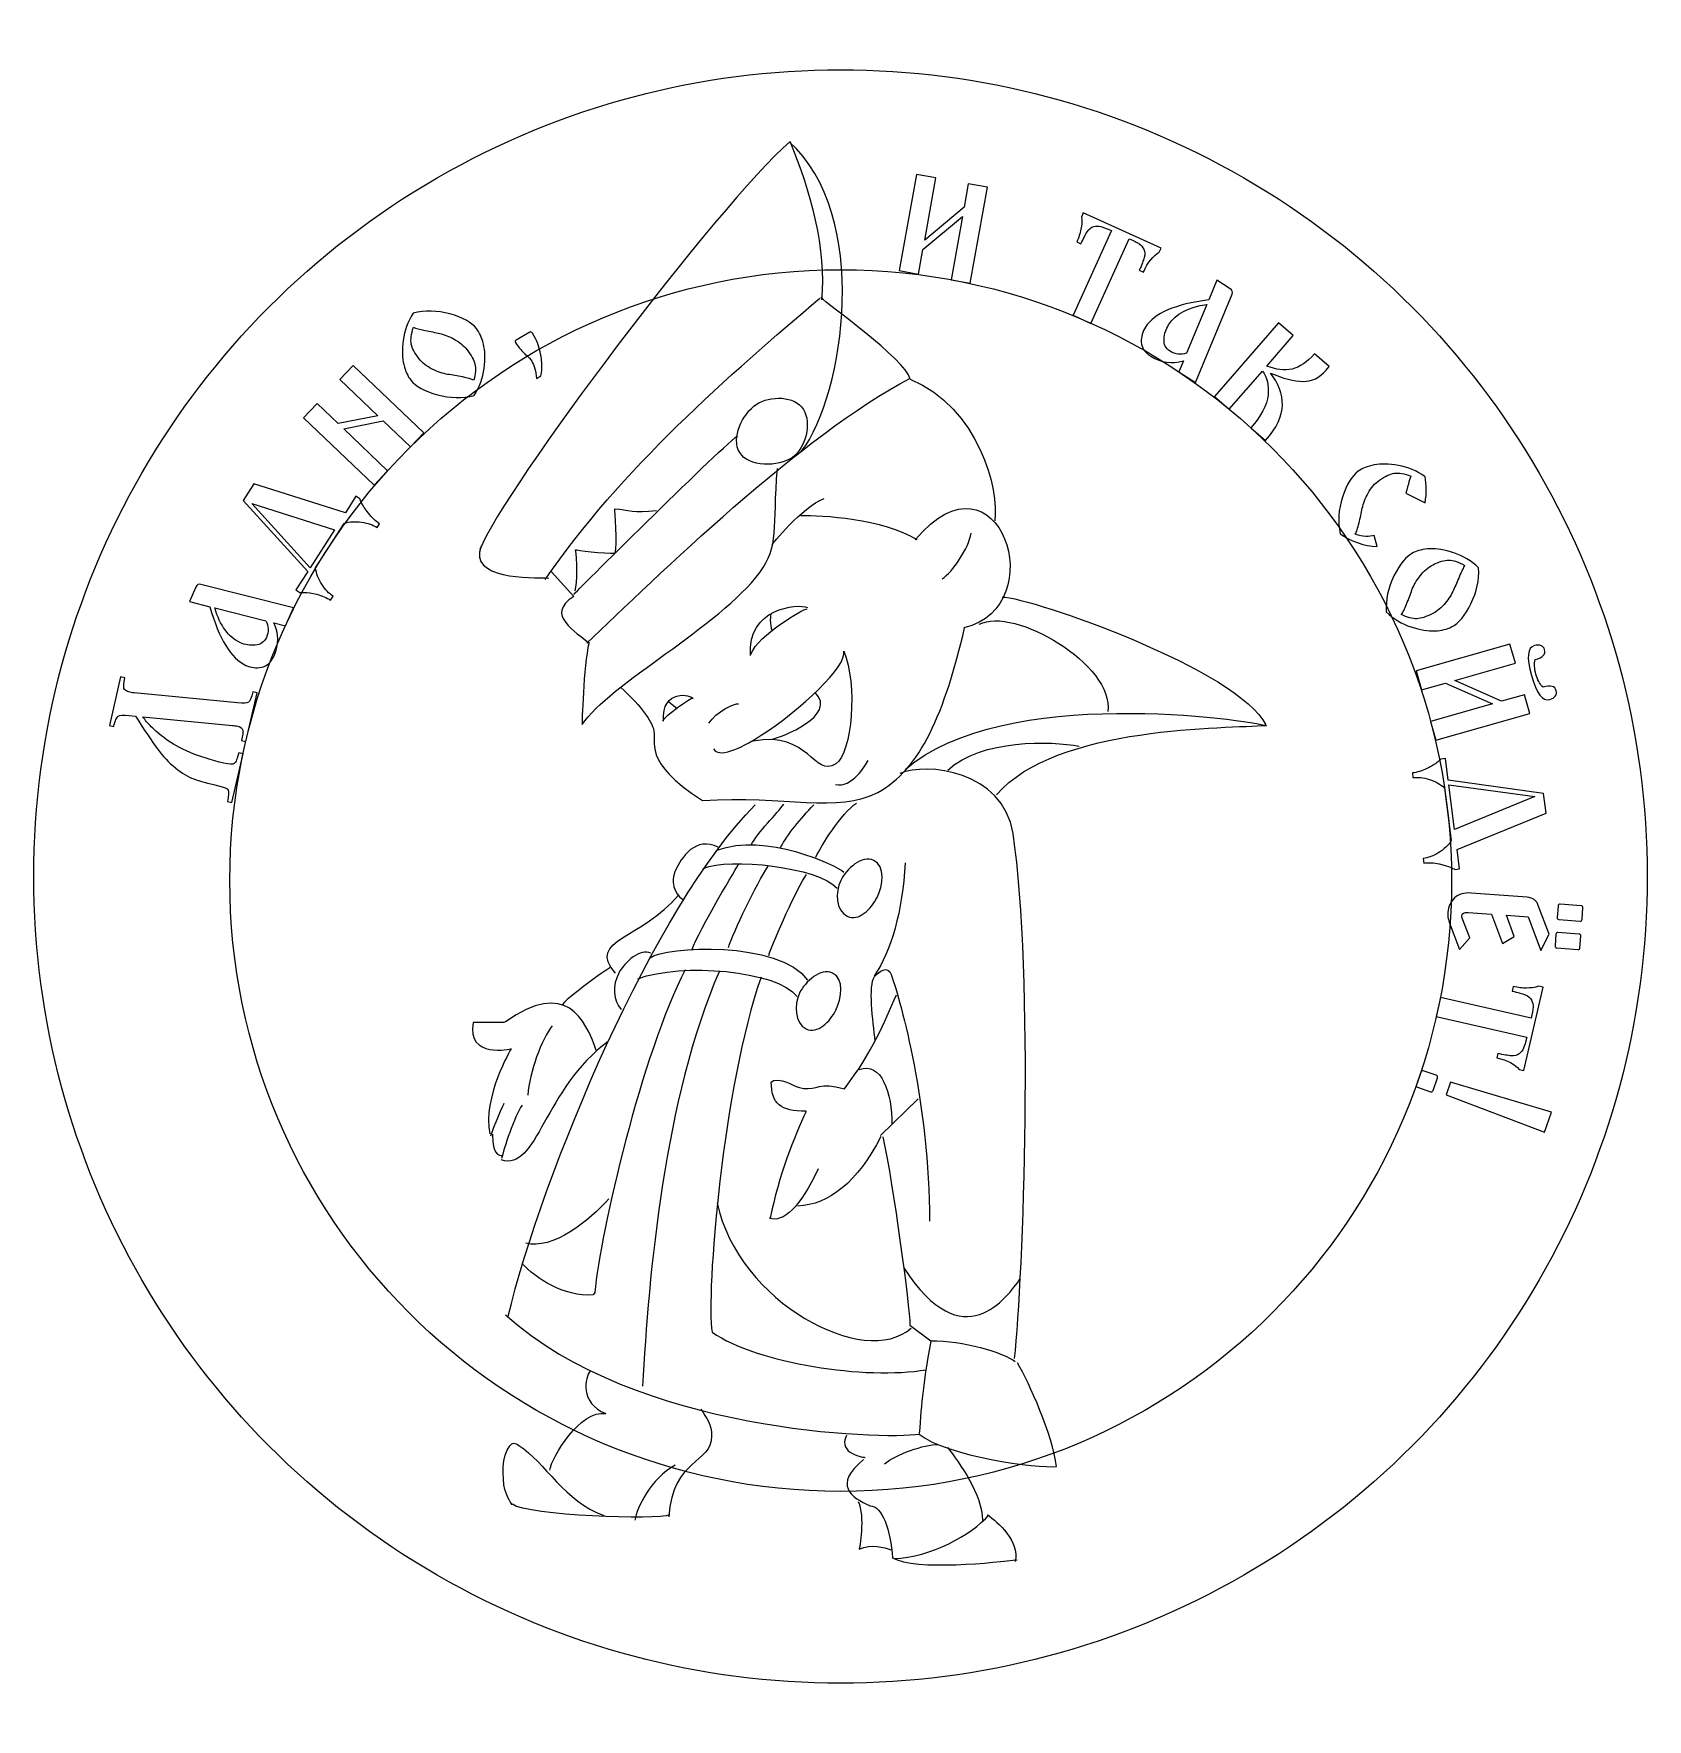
# Model space of a CAD drawing. Header units: millimetres. Extents: x -41.6 to 28.4, y 58.1 to 131.2.
import ezdxf

# ---------------------------------------------------------------- set-up
doc = ezdxf.new("R2010")
doc.units = ezdxf.units.MM
doc.header["$MEASUREMENT"] = 0
doc.layers.add('layer 1', color=7, linetype='Continuous')

msp = doc.modelspace()

# ---------------------------------------------------------------- linework, layer by layer
at = {"layer": 'layer 1', "color": 250}
msp.add_ellipse((-6.563, 94.4567), major_axis=(0, 26.5), ratio=1, dxfattribs=at)
at = {"layer": 'layer 1', "lineweight": 9}
for points in [[(-24.0713, 124.9431), (-13.2423, 131.1952), (0.0997, 131.1952), (10.9287, 124.9431)], [(-8.7689, 126.5357), (-7.8769, 124.4014), (-7.1761, 121.8211), (-7.3991, 119.6548)], [(-8.7689, 126.5039), (-11.8589, 123.828), (-21.1609, 111.4678), (-22.2121, 108.8238)], [(-8.2708, 113.0638), (-6.3594, 115.5805), (-5.2647, 123.382), (-8.8008, 126.5039)], [(-41.5713, 94.6322), (-41.5713, 107.1365), (-34.9003, 118.6909), (-24.0713, 124.9431)], [(10.9287, 124.9431), (21.7577, 118.6909), (28.4287, 107.1365), (28.4287, 94.6322)], [(-19.377, 107.5177), (-16.1517, 112.2568), (-11.3058, 116.4736), (-7.4628, 119.7186)], [(-3.5445, 116.2144), (-3.7994, 117.1064), (-7.1443, 119.4637), (-7.431, 119.7504)], [(-17.5702, 104.7487), (-14.6194, 107.5869), (-8.2221, 113.8265), (-3.5593, 116.2367)], [(-3.5445, 116.2144), (-0.5711, 114.953), (0.3217, 111.3952), (0.1189, 110.0662)], [(-10.8585, 112.9091), (-11.3691, 113.4783), (-10.9176, 114.5467), (-10.3299, 115.0357)], [(-10.3299, 115.0357), (-9.7992, 115.4772), (-8.7091, 115.5274), (-8.2592, 115.0039)], [(-8.2592, 115.0039), (-7.7982, 114.4675), (-8.0269, 113.382), (-8.5459, 112.9014)], [(-18.1346, 106.8806), (-18.1346, 106.8806), (-12.0967, 112.9223), (-11.0455, 113.7505)], [(-3.334, 109.2313), (0.2926, 113.5562), (2.6803, 106.3255), (-1.2166, 105.4244)], [(-8.5459, 112.9014), (-9.0766, 112.4099), (-10.3756, 112.3706), (-10.8585, 112.909)], [(-10.075, 107.8203), (-9.2194, 108.967), (-9.5175, 109.7476), (-9.3105, 112.328)], [(-16.3507, 108.6645), (-16.2312, 108.999), (-16.3666, 110.5759), (-16.3666, 110.5759)], [(-16.3666, 110.5759), (-15.7613, 110.5546), (-15.5682, 110.3841), (-14.5508, 110.5122)], [(-9.5511, 109.0285), (-9.5511, 109.0285), (-8.2446, 110.6504), (-7.276, 111.0333)], [(-8.2897, 110.29), (-7.3999, 110.3182), (-4.7306, 110.1548), (-3.2664, 109.2538)], [(-22.1652, 108.9625), (-22.717, 107.5208), (-20.0399, 107.5927), (-19.2177, 107.5814)], [(-2.1627, 107.5418), (-1.7122, 107.8347), (-1.0139, 108.8708), (-0.9013, 109.5241)], [(-18.0868, 107.0239), (-17.9833, 107.3584), (-17.9833, 108.4415), (-18.0709, 108.8079)], [(-18.0709, 108.8079), (-18.0709, 108.8079), (-16.8046, 108.6247), (-16.3507, 108.6645)], [(-19.1221, 107.8681), (-19.1221, 107.8681), (-18.1346, 106.785), (-18.1346, 106.785)], [(-17.7842, 101.2261), (-16.6055, 102.9782), (-11.8243, 105.4759), (-10.075, 107.8203)], [(-18.1346, 106.785), (-19.4566, 105.9727), (-17.9753, 105.24), (-17.5134, 104.7621)], [(-10.4732, 104.2206), (-10.6484, 106.2753), (-8.4185, 106.4824), (-8.0044, 106.3072)], [(-10.4573, 104.2843), (-10.1308, 105.1046), (-8.1955, 106.2435), (-8.0123, 106.2514)], [(-0.5501, 105.5745), (0.9472, 106.3709), (5.3115, 103.8224), (5.0248, 101.7836)], [(0.4375, 106.7531), (1.7117, 106.7531), (10.7588, 103.5675), (11.8738, 101.2102)], [(-9.5972, 106.0205), (-9.5972, 106.0205), (-9.6688, 105.5347), (-9.5334, 105.2878)], [(-4.9545, 98.2783), (-3.1089, 99.2651), (-2.0435, 101.7496), (-1.1872, 105.4152)], [(-17.4815, 104.7781), (-17.7293, 103.7419), (-17.7842, 101.2261), (-17.7842, 101.2261)], [(-10.0097, 100.7567), (-8.3148, 101.8447), (-6.2467, 103.7912), (-6.4319, 104.4081)], [(-6.4319, 104.4081), (-5.8261, 102.9774), (-6.0615, 99.9869), (-6.7779, 99.5218)], [(-16.106, 102.834), (-15.359, 102.1741), (-14.829, 101.496), (-14.69, 101.0495)], [(-14.2481, 101.3695), (-14.3437, 102.803), (-13.0376, 102.5163), (-12.958, 102.357)], [(-14.272, 101.3774), (-14.2322, 101.5925), (-13.0535, 102.4048), (-12.9659, 102.3729)], [(-9.5286, 100.5927), (-9.1682, 100.6715), (-6.6566, 101.5951), (-7.6702, 102.62)], [(-3.762, 99.2749), (0.4953, 102.9917), (11.2175, 101.4149), (11.9158, 101.1671)], [(-14.0331, 102.2296), (-14.0331, 102.2296), (-13.6588, 101.919), (-13.6588, 101.919)], [(-12.2767, 101.2797), (-11.99, 101.7713), (-11.1391, 102.1695), (-10.9927, 102.1244)], [(-14.69, 101.0495), (-14.5017, 100.4448), (-15.2498, 99.6697), (-12.564, 97.9329)], [(-6.7779, 99.5218), (-7.7474, 98.8926), (-7.8929, 100.9554), (-10.3617, 100.5094)], [(0.2025, 98.1712), (2.7479, 101.2121), (10.3615, 101.0545), (11.8482, 101.1896)], [(-12.074, 100.1647), (-11.8622, 99.7785), (-10.9996, 100.1211), (-10.0097, 100.7567)], [(-1.9149, 99.2524), (-0.4508, 100.6039), (2.5677, 100.5138), (3.7841, 100.2886)], [(-6.7938, 98.6299), (-6.0771, 98.4547), (-5.4877, 99.4422), (-5.3762, 99.6652)], [(0.9153, 96.4955), (0.4641, 99.248), (-2.8437, 99.5856), (-3.9905, 99.1077)], [(-12.564, 97.9329), (-8.9797, 98.1563), (-6.6714, 97.3602), (-4.9545, 98.2783)], [(-21.0016, 75.5024), (-19.4928, 81.7827), (-14.6623, 93.3418), (-10.2661, 97.7379)], [(-10.4479, 96.0025), (-10.1776, 96.5206), (-9.3053, 97.3981), (-9.0238, 97.7698)], [(-9.1682, 95.8961), (-8.8528, 96.4705), (-8.3347, 97.1125), (-7.7265, 97.7432)], [(-7.6364, 95.4681), (-7.4373, 95.938), (-6.5165, 97.4046), (-5.8794, 97.8108)], [(-11.9388, 95.7722), (-9.8363, 96.5686), (-6.7705, 95.1334), (-6.42, 94.8149)], [(-11.8749, 95.9062), (-12.8465, 96.384), (-13.4706, 95.4941), (-13.7544, 94.839)], [(0.979, 73.7185), (1.3613, 77.2226), (1.8392, 90.3154), (0.9153, 96.4955)], [(-13.0209, 91.4413), (-12.7168, 92.3086), (-10.9876, 95.1669), (-10.9876, 95.1669)], [(-12.5221, 94.9788), (-11.4071, 95.4726), (-7.5263, 95.0443), (-6.714, 94.1204)], [(-11.4301, 91.5525), (-11.223, 92.2215), (-10.21, 94.3193), (-9.7088, 95.0852)], [(-5.1294, 95.3328), (-5.6344, 95.5747), (-6.3195, 94.9611), (-6.5629, 94.4567)], [(-4.986, 93.724), (-4.7286, 94.2418), (-4.6079, 95.083), (-5.1294, 95.3328)], [(-3.762, 95.2203), (-3.8972, 93.1029), (-4.3477, 91.436), (-5.1136, 90.3097)], [(-24.0713, 64.3213), (-34.9003, 70.5735), (-41.5713, 82.1279), (-41.5713, 94.6322)], [(-13.7544, 94.839), (-13.9167, 94.4643), (-13.834, 93.9152), (-13.404, 93.6285)], [(-9.6862, 91.2108), (-9.4314, 91.9275), (-8.456, 94.1514), (-8.0419, 94.7248)], [(-6.5629, 94.4567), (-6.807, 93.9508), (-6.7785, 93.1632), (-6.2762, 92.9117)], [(28.4287, 94.6322), (28.4287, 82.1279), (21.7577, 70.5735), (10.9287, 64.3213)], [(-16.3313, 90.4449), (-17.6242, 91.9015), (-15.1477, 91.9343), (-13.6057, 93.8237)], [(-6.2762, 92.9117), (-5.7786, 92.6626), (-5.2337, 93.2258), (-4.986, 93.724)], [(-14.8056, 91.303), (-15.2357, 91.5419), (-15.9357, 90.9226), (-16.1914, 90.4429)], [(-14.8221, 91.1102), (-14.2168, 91.604), (-9.2074, 91.8816), (-7.9968, 90.1295)], [(-16.5566, 90.6927), (-16.5566, 90.6927), (-18.1784, 89.5889), (-18.6514, 89.0708)], [(-15.3701, 90.1941), (-13.4428, 90.9108), (-9.3552, 90.5621), (-8.4473, 89.4312)], [(-6.9169, 90.4455), (-7.422, 90.6874), (-8.1071, 90.0738), (-8.3505, 89.5695)], [(-5.091, 90.2872), (-4.9138, 90.5204), (-4.5136, 90.788), (-4.3702, 90.3773)], [(-17.1647, 87.0886), (-17.6378, 88.4401), (-18.4938, 90.1971), (-21.1067, 88.3275)], [(-13.3129, 90.5801), (-15.16, 86.9985), (-17.0189, 79.173), (-17.2216, 76.5826)], [(-16.1914, 90.4429), (-16.4687, 89.9224), (-16.4303, 89.2323), (-16.0799, 88.866)], [(-11.8262, 90.5237), (-14.2237, 84.9824), (-14.8897, 77.38), (-15.16, 72.5145)], [(-10.0135, 90.2646), (-11.6738, 85.5529), (-12.4118, 76.5241), (-12.1415, 74.8572)], [(-6.7736, 88.8368), (-6.5162, 89.3545), (-6.3955, 90.1958), (-6.9169, 90.4455)], [(-5.0685, 87.494), (-5.1586, 88.3725), (-5.3798, 89.9072), (-5.091, 90.2872)], [(-4.3702, 90.3773), (-3.9325, 89.1239), (-2.7258, 84.7684), (-2.7033, 79.6777)], [(-8.3505, 89.5695), (-8.5946, 89.0635), (-8.566, 88.276), (-8.0638, 88.0245)], [(-6.3975, 85.4217), (-5.1811, 87.021), (-4.663, 88.3275), (-4.145, 89.4988)], [(-8.0638, 88.0245), (-7.5662, 87.7753), (-7.0213, 88.3385), (-6.7736, 88.8368)], [(-22.5033, 88.3049), (-22.7961, 86.7056), (-20.8589, 87.1561), (-20.8589, 87.1561)], [(-19.0794, 88.1473), (-19.5525, 87.5841), (-20.048, 86.1425), (-20.1381, 85.1514)], [(-20.8589, 87.1561), (-20.8589, 87.1561), (-22.1204, 85.0387), (-21.7825, 83.4619)], [(-16.6467, 87.4715), (-19.4173, 85.4893), (-19.7327, 81.7951), (-21.2869, 82.3357)], [(-5.7668, 86.2551), (-4.7982, 86.6381), (-4.3252, 85.219), (-4.3477, 83.8674)], [(-9.5736, 85.7145), (-9.5736, 85.7145), (-9.4835, 85.7821), (-9.4835, 85.7821)], [(-8.0644, 84.4531), (-9.1682, 84.4306), (-9.5736, 84.791), (-9.5736, 85.7145)], [(-9.4835, 85.7821), (-8.8979, 85.8722), (-8.6617, 85.4918), (-8.1693, 85.4376)], [(-8.1693, 85.4376), (-7.587, 85.3735), (-7.5125, 85.7258), (-6.3975, 85.4217)], [(-3.1989, 84.9937), (-3.1989, 84.9937), (-4.8432, 83.3944), (-4.8432, 83.3944)], [(-21.1743, 84.791), (-21.1743, 84.791), (-21.6473, 83.7435), (-21.76, 83.3606)], [(-20.3859, 84.7121), (-20.7125, 84.2278), (-21.1856, 82.8087), (-21.2757, 82.392)], [(-8.0644, 84.4306), (-8.56, 83.3944), (-9.2583, 81.6374), (-9.6187, 79.8128)], [(-21.6699, 83.4507), (-21.6811, 82.3807), (-21.2194, 82.5384), (-21.2194, 82.5384)], [(-4.8207, 83.3493), (-5.8344, 81.3671), (-7.0733, 80.3985), (-8.4248, 80.3309)], [(-4.7306, 83.3381), (-4.2688, 81.1869), (-3.5725, 75.9738), (-3.5575, 75.166)], [(-7.5463, 81.9527), (-8.3122, 80.2859), (-9.0555, 79.5876), (-9.6637, 79.8128)], [(-16.6241, 80.6463), (-17.4351, 79.7227), (-19.0794, 78.3937), (-20.2282, 78.7316)], [(-11.9227, 80.4719), (-11.0148, 76.1554), (-5.5037, 73.2406), (-3.5127, 75.0405)], [(-17.2999, 76.479), (-18.5839, 76.3889), (-19.7839, 77.1964), (-20.392, 77.8496)], [(-3.8183, 77.6504), (-1.2391, 73.6746), (0.653, 76.4002), (1.2274, 77.1773)], [(-17.2216, 76.5826), (-17.2216, 76.5826), (-17.2999, 76.479), (-17.2999, 76.479)], [(-21.1067, 75.623), (-15.4303, 70.4872), (-4.7345, 70.2139), (-3.1577, 70.4392)], [(-12.1415, 74.8572), (-10.1593, 73.5056), (-5.474, 72.7848), (-2.861, 73.2353)], [(-3.5575, 75.166), (-3.5575, 75.166), (-2.6526, 74.483), (-2.6526, 74.483)], [(-2.6583, 74.4742), (-2.968, 72.7285), (-3.0637, 71.8162), (-3.1538, 70.4647)], [(-2.6526, 74.483), (-1.2748, 74.5069), (0.5012, 73.9813), (1.0109, 73.591)], [(-17.4337, 73.1769), (-17.6567, 72.9061), (-17.8957, 71.7912), (-16.7488, 71.3293)], [(2.7948, 69.0356), (2.6355, 70.4054), (1.6162, 72.6672), (1.1065, 73.5273)], [(-19.1858, 68.8763), (-19.1062, 69.4338), (-17.8479, 71.5204), (-16.7648, 71.3293)], [(-12.6235, 71.5204), (-12.3846, 71.1222), (-12.1632, 70.8806), (-12.1616, 70.3577)], [(-12.1616, 70.3577), (-12.1575, 69.1458), (-13.834, 69.4179), (-14.0252, 66.8535)], [(-6.3074, 70.3746), (-6.7215, 69.5623), (-5.4965, 69.4285), (-5.4965, 69.4285)], [(-3.1622, 70.4373), (-1.9517, 69.4816), (1.9984, 68.9401), (2.7948, 69.0356)], [(-21.129, 68.0322), (-21.2533, 68.5565), (-21.2694, 69.5156), (-20.922, 69.9276)], [(-20.922, 69.9276), (-20.78, 70.096), (-20.7092, 70.0623), (-20.5237, 69.9435)], [(-20.5237, 69.9435), (-19.3847, 69.2143), (-18.5327, 67.5065), (-16.8444, 66.9172)], [(-4.6595, 69.1471), (-4.1498, 69.5772), (-2.9552, 69.9913), (-2.334, 69.9913)], [(-1.9358, 69.8639), (-1.3942, 69.1949), (-0.4226, 67.8092), (-0.4067, 66.6942)], [(-13.7384, 69.0993), (-14.8216, 68.4941), (-15.395, 67.2517), (-15.4905, 66.7101)], [(-5.5674, 69.3383), (-6.9053, 68.2552), (-6.1249, 67.6817), (-5.2807, 67.3313)], [(-20.8264, 67.3791), (-20.8264, 67.3791), (-21.0581, 67.7326), (-21.129, 68.0322)], [(-13.9933, 66.9331), (-14.4393, 66.7101), (-20.1893, 66.9013), (-20.7946, 67.395)], [(-5.8063, 67.5225), (-5.4877, 66.8694), (-5.7585, 65.4518), (-5.7585, 65.4518)], [(-5.2966, 67.3313), (-4.755, 67.3154), (-4.4046, 66.3119), (-4.3091, 65.0536)], [(-4.2613, 65.0377), (-2.6526, 65.1014), (-0.8845, 66.0571), (-0.1359, 66.9331)], [(-0.1996, 66.9491), (0.2782, 66.5986), (1.1861, 65.8182), (1.0109, 64.9103)], [(-5.7585, 65.4518), (-5.2169, 65.6907), (-4.6754, 65.5315), (-4.3887, 65.42)], [(-4.3409, 65.0855), (-3.3056, 64.4802), (0.2623, 64.8943), (1.0905, 64.9899)], [(10.9287, 64.3213), (0.0997, 58.0692), (-13.2423, 58.0692), (-24.0713, 64.3213)]]:
    msp.add_open_spline(points, degree=3, dxfattribs=at)
at = {"layer": 'layer 1', "color": 250}
for points, knots in [([(-1.0285, 124.6841), (-1.0285, 124.6841), (-0.195, 124.5352), (-0.195, 124.5352), (-0.195, 124.5352), (-0.195, 124.5352), (-0.9394, 120.3678), (-0.9394, 120.3678), (-0.9394, 120.3678), (-0.9394, 120.3678), (-1.7729, 120.5167), (-1.7729, 120.5167), (-1.7729, 120.5167), (-1.7729, 120.5167), (-1.2816, 123.2671), (-1.2816, 123.2671), (-1.2816, 123.2671), (-1.2816, 123.2671), (-2.9924, 121.8268), (-2.9924, 121.8268), (-2.9924, 121.8268), (-2.9924, 121.8268), (-3.1815, 120.7683), (-3.1815, 120.7683), (-3.1815, 120.7683), (-3.1815, 120.7683), (-4.0233, 120.9187), (-4.0233, 120.9187), (-4.0233, 120.9187), (-4.0233, 120.9187), (-3.2789, 125.0861), (-3.2789, 125.0861), (-3.2789, 125.0861), (-3.2789, 125.0861), (-2.4371, 124.9357), (-2.4371, 124.9357), (-2.4371, 124.9357), (-2.4371, 124.9357), (-2.9183, 122.2422), (-2.9183, 122.2422), (-2.9183, 122.2422), (-2.9183, 122.2422), (-1.2089, 123.6742), (-1.2089, 123.6742), (-1.2089, 123.6742), (-1.2089, 123.6742), (-1.0285, 124.6841), (-1.0285, 124.6841)], [0, 0, 0, 0, 0.0769231, 0.0769231, 0.0769231, 0.0769231, 0.1538462, 0.1538462, 0.1538462, 0.1538462, 0.2307692, 0.2307692, 0.2307692, 0.2307692, 0.3076923, 0.3076923, 0.3076923, 0.3076923, 0.3846154, 0.3846154, 0.3846154, 0.3846154, 0.4615385, 0.4615385, 0.4615385, 0.4615385, 0.5384615, 0.5384615, 0.5384615, 0.5384615, 0.6153846, 0.6153846, 0.6153846, 0.6153846, 0.6923077, 0.6923077, 0.6923077, 0.6923077, 0.7692308, 0.7692308, 0.7692308, 0.7692308, 0.8461538, 0.8461538, 0.8461538, 0.8461538, 1, 1, 1, 1]), ([(3.5204, 118.9788), (3.5204, 118.9788), (5.1806, 122.6511), (5.1806, 122.6511), (5.1806, 122.6511), (4.9799, 122.7418), (4.8287, 122.801), (4.7264, 122.8285), (4.7264, 122.8285), (4.6249, 122.8574), (4.5202, 122.8553), (4.4127, 122.8264), (4.4127, 122.8264), (4.3059, 122.7957), (4.214, 122.7226), (4.1365, 122.6059), (4.1365, 122.6059), (4.0603, 122.4886), (3.9686, 122.3133), (3.8616, 122.0766), (3.8616, 122.0766), (3.8616, 122.0766), (3.6765, 122.1603), (3.6765, 122.1603), (3.6765, 122.1603), (3.7625, 122.3507), (3.8234, 122.5368), (3.8574, 122.7181), (3.8574, 122.7181), (3.8913, 122.8995), (3.9032, 123.0319), (3.893, 123.1156), (3.893, 123.1156), (3.893, 123.1156), (3.8767, 123.2406), (3.8767, 123.2406), (3.8767, 123.2406), (3.8767, 123.2406), (3.9605, 123.4258), (3.9605, 123.4258), (3.9605, 123.4258), (3.9605, 123.4258), (7.3396, 121.8982), (7.3396, 121.8982), (7.3396, 121.8982), (7.3396, 121.8982), (7.2559, 121.7129), (7.2559, 121.7129), (7.2559, 121.7129), (6.9937, 121.5714), (6.7649, 121.2845), (6.5696, 120.8524), (6.5696, 120.8524), (6.5696, 120.8524), (6.392, 120.9327), (6.392, 120.9327), (6.392, 120.9327), (6.499, 121.1693), (6.5702, 121.3539), (6.6078, 121.4886), (6.6078, 121.4886), (6.6442, 121.624), (6.6384, 121.7412), (6.5909, 121.8417), (6.5909, 121.8417), (6.5415, 121.9415), (6.474, 122.0215), (6.3852, 122.0786), (6.3852, 122.0786), (6.2971, 122.1371), (6.1527, 122.2117), (5.952, 122.3024), (5.952, 122.3024), (5.952, 122.3024), (4.2918, 118.6301), (4.2918, 118.6301), (4.2918, 118.6301), (4.2918, 118.6301), (3.5204, 118.9788), (3.5204, 118.9788)], [0, 0, 0, 0, 0.047619, 0.047619, 0.047619, 0.047619, 0.0952381, 0.0952381, 0.0952381, 0.0952381, 0.1428571, 0.1428571, 0.1428571, 0.1428571, 0.1904762, 0.1904762, 0.1904762, 0.1904762, 0.2380952, 0.2380952, 0.2380952, 0.2380952, 0.2857143, 0.2857143, 0.2857143, 0.2857143, 0.3333333, 0.3333333, 0.3333333, 0.3333333, 0.3809524, 0.3809524, 0.3809524, 0.3809524, 0.4285714, 0.4285714, 0.4285714, 0.4285714, 0.4761905, 0.4761905, 0.4761905, 0.4761905, 0.5238095, 0.5238095, 0.5238095, 0.5238095, 0.5714286, 0.5714286, 0.5714286, 0.5714286, 0.6190476, 0.6190476, 0.6190476, 0.6190476, 0.6666667, 0.6666667, 0.6666667, 0.6666667, 0.7142857, 0.7142857, 0.7142857, 0.7142857, 0.7619048, 0.7619048, 0.7619048, 0.7619048, 0.8095238, 0.8095238, 0.8095238, 0.8095238, 0.8571429, 0.8571429, 0.8571429, 0.8571429, 0.9047619, 0.9047619, 0.9047619, 0.9047619, 1, 1, 1, 1]), ([(10.4181, 119.9023), (10.4181, 119.9023), (8.8259, 116.0638), (8.8259, 116.0638), (8.8259, 116.0638), (8.8259, 116.0638), (8.1048, 116.5261), (8.1048, 116.5261), (8.1048, 116.5261), (8.1048, 116.5261), (8.304, 117.0068), (8.304, 117.0068), (8.304, 117.0068), (7.8101, 116.8508), (7.3392, 116.9162), (6.8913, 117.2033), (6.8913, 117.2033), (6.6252, 117.3739), (6.4869, 117.5766), (6.4772, 117.8124), (6.4772, 117.8124), (6.4667, 118.0471), (6.5269, 118.2666), (6.6579, 118.4709), (6.6579, 118.4709), (7.0418, 119.0697), (7.9557, 119.4626), (9.4018, 119.6503), (9.4018, 119.6503), (9.4018, 119.6503), (9.7526, 120.4983), (9.7526, 120.4983), (9.7526, 120.4983), (9.7526, 120.4983), (10.33, 120.1282), (10.33, 120.1282), (10.33, 120.1282), (10.4262, 120.0665), (10.4549, 119.9911), (10.4181, 119.9023)], [0, 0, 0, 0, 0.0909091, 0.0909091, 0.0909091, 0.0909091, 0.1818182, 0.1818182, 0.1818182, 0.1818182, 0.2727273, 0.2727273, 0.2727273, 0.2727273, 0.3636364, 0.3636364, 0.3636364, 0.3636364, 0.4545455, 0.4545455, 0.4545455, 0.4545455, 0.5454545, 0.5454545, 0.5454545, 0.5454545, 0.6363636, 0.6363636, 0.6363636, 0.6363636, 0.7272727, 0.7272727, 0.7272727, 0.7272727, 0.8181818, 0.8181818, 0.8181818, 0.8181818, 1, 1, 1, 1]), ([(-25.1089, 119.0693), (-24.6029, 119.1996), (-24.0734, 119.1903), (-23.5187, 119.0394), (-23.5187, 119.0394), (-22.9649, 118.8895), (-22.5793, 118.6774), (-22.3648, 118.4044), (-22.3648, 118.4044), (-22.2349, 118.2392), (-22.1341, 118.0151), (-22.0625, 117.7321), (-22.0625, 117.7321), (-21.989, 117.4489), (-21.9796, 117.0991), (-22.0317, 116.6812), (-22.0317, 116.6812), (-22.0847, 116.2645), (-22.2292, 115.8729), (-22.4643, 115.5051), (-22.4643, 115.5051), (-22.9714, 115.3739), (-23.502, 115.3823), (-24.0589, 115.5315), (-24.0589, 115.5315), (-24.6139, 115.6805), (-24.9995, 115.8925), (-25.214, 116.1654), (-25.214, 116.1654), (-25.3439, 116.3308), (-25.4447, 116.5549), (-25.5163, 116.8379), (-25.5163, 116.8379), (-25.5888, 117.1219), (-25.5989, 117.4728), (-25.5448, 117.8904), (-25.5448, 117.8904), (-25.4907, 118.3081), (-25.3452, 118.7006), (-25.1089, 119.0693)], [0, 0, 0, 0, 0.0909091, 0.0909091, 0.0909091, 0.0909091, 0.1818182, 0.1818182, 0.1818182, 0.1818182, 0.2727273, 0.2727273, 0.2727273, 0.2727273, 0.3636364, 0.3636364, 0.3636364, 0.3636364, 0.4545455, 0.4545455, 0.4545455, 0.4545455, 0.5454545, 0.5454545, 0.5454545, 0.5454545, 0.6363636, 0.6363636, 0.6363636, 0.6363636, 0.7272727, 0.7272727, 0.7272727, 0.7272727, 0.8181818, 0.8181818, 0.8181818, 0.8181818, 1, 1, 1, 1]), ([(8.444, 117.3429), (8.444, 117.3429), (9.3151, 119.4444), (9.3151, 119.4444), (9.3151, 119.4444), (8.5235, 119.3418), (7.9729, 119.0477), (7.663, 118.5642), (7.663, 118.5642), (7.5472, 118.3836), (7.4809, 118.178), (7.4646, 117.9488), (7.4646, 117.9488), (7.4496, 117.7187), (7.5369, 117.5438), (7.727, 117.4219), (7.727, 117.4219), (7.9598, 117.2726), (8.1983, 117.2472), (8.444, 117.3429)], [0, 0, 0, 0, 0.1666667, 0.1666667, 0.1666667, 0.1666667, 0.3333333, 0.3333333, 0.3333333, 0.3333333, 0.5, 0.5, 0.5, 0.5, 0.6666667, 0.6666667, 0.6666667, 0.6666667, 1, 1, 1, 1]), ([(12.4267, 118.6583), (12.4267, 118.6583), (13.0666, 118.1039), (13.0666, 118.1039), (13.0666, 118.1039), (13.0666, 118.1039), (11.919, 116.7791), (11.919, 116.7791), (11.919, 116.7791), (12.3168, 116.6176), (12.6821, 116.5738), (13.0158, 116.6487), (13.0158, 116.6487), (13.3505, 116.7247), (13.674, 116.943), (13.9882, 117.3056), (13.9882, 117.3056), (13.9882, 117.3056), (14.6281, 116.7512), (14.6281, 116.7512), (14.6281, 116.7512), (14.6281, 116.7512), (14.4932, 116.5955), (14.4932, 116.5955), (14.4932, 116.5955), (14.2077, 116.2659), (13.8732, 116.1039), (13.4876, 116.1092), (13.4876, 116.1092), (13.1021, 116.1146), (12.6332, 116.2371), (12.081, 116.4747), (12.081, 116.4747), (12.4334, 116.0237), (12.6067, 115.5599), (12.5998, 115.0843), (12.5998, 115.0843), (12.5918, 114.6095), (12.3495, 114.095), (11.8691, 113.5404), (11.8691, 113.5404), (11.8691, 113.5404), (11.2291, 114.0948), (11.2291, 114.0948), (11.2291, 114.0948), (11.68, 114.6152), (11.9283, 115.0872), (11.976, 115.5108), (11.976, 115.5108), (12.0227, 115.9332), (11.9396, 116.2834), (11.7297, 116.5605), (11.7297, 116.5605), (11.7297, 116.5605), (10.2948, 114.9041), (10.2948, 114.9041), (10.2948, 114.9041), (10.2948, 114.9041), (9.6548, 115.4585), (9.6548, 115.4585), (9.6548, 115.4585), (9.6548, 115.4585), (12.4267, 118.6583), (12.4267, 118.6583)], [0, 0, 0, 0, 0.0588235, 0.0588235, 0.0588235, 0.0588235, 0.1176471, 0.1176471, 0.1176471, 0.1176471, 0.1764706, 0.1764706, 0.1764706, 0.1764706, 0.2352941, 0.2352941, 0.2352941, 0.2352941, 0.2941176, 0.2941176, 0.2941176, 0.2941176, 0.3529412, 0.3529412, 0.3529412, 0.3529412, 0.4117647, 0.4117647, 0.4117647, 0.4117647, 0.4705882, 0.4705882, 0.4705882, 0.4705882, 0.5294118, 0.5294118, 0.5294118, 0.5294118, 0.5882353, 0.5882353, 0.5882353, 0.5882353, 0.6470588, 0.6470588, 0.6470588, 0.6470588, 0.7058824, 0.7058824, 0.7058824, 0.7058824, 0.7647059, 0.7647059, 0.7647059, 0.7647059, 0.8235294, 0.8235294, 0.8235294, 0.8235294, 0.8823529, 0.8823529, 0.8823529, 0.8823529, 1, 1, 1, 1]), ([(-22.4762, 116.1597), (-22.3988, 116.4449), (-22.3829, 116.6781), (-22.4285, 116.8595), (-22.4285, 116.8595), (-22.4729, 117.0416), (-22.5869, 117.2483), (-22.7674, 117.478), (-22.7674, 117.478), (-22.9138, 117.6643), (-23.0994, 117.8183), (-23.324, 117.9396), (-23.324, 117.9396), (-23.5495, 118.0622), (-23.7588, 118.1435), (-23.9546, 118.1871), (-23.9546, 118.1871), (-24.1483, 118.2305), (-24.3628, 118.2774), (-24.5962, 118.3254), (-24.5962, 118.3254), (-24.8307, 118.3726), (-24.9974, 118.4157), (-25.098, 118.457), (-25.098, 118.457), (-25.1966, 118.1622), (-25.2256, 117.9206), (-25.19, 117.7313), (-25.19, 117.7313), (-25.1533, 117.543), (-25.0448, 117.334), (-24.8643, 117.1044), (-24.8643, 117.1044), (-24.7143, 116.9135), (-24.5188, 116.7584), (-24.2796, 116.6413), (-24.2796, 116.6413), (-24.0416, 116.5233), (-23.8194, 116.4484), (-23.6162, 116.416), (-23.6162, 116.416), (-23.4111, 116.3834), (-23.1965, 116.3456), (-22.9706, 116.3025), (-22.9706, 116.3025), (-22.7446, 116.2593), (-22.5796, 116.2113), (-22.4762, 116.1597)], [0, 0, 0, 0, 0.0769231, 0.0769231, 0.0769231, 0.0769231, 0.1538462, 0.1538462, 0.1538462, 0.1538462, 0.2307692, 0.2307692, 0.2307692, 0.2307692, 0.3076923, 0.3076923, 0.3076923, 0.3076923, 0.3846154, 0.3846154, 0.3846154, 0.3846154, 0.4615385, 0.4615385, 0.4615385, 0.4615385, 0.5384615, 0.5384615, 0.5384615, 0.5384615, 0.6153846, 0.6153846, 0.6153846, 0.6153846, 0.6923077, 0.6923077, 0.6923077, 0.6923077, 0.7692308, 0.7692308, 0.7692308, 0.7692308, 0.8461538, 0.8461538, 0.8461538, 0.8461538, 1, 1, 1, 1]), ([(-19.8574, 118.0672), (-19.7195, 117.8274), (-19.6267, 117.5699), (-19.5789, 117.2913), (-19.5789, 117.2913), (-19.5311, 117.0128), (-19.5122, 116.8073), (-19.5246, 116.6731), (-19.5246, 116.6731), (-19.537, 116.539), (-19.554, 116.4299), (-19.5764, 116.3471), (-19.5764, 116.3471), (-19.5764, 116.3471), (-19.7562, 116.2437), (-19.7562, 116.2437), (-19.7562, 116.2437), (-19.7867, 116.5517), (-19.8569, 116.8011), (-19.9666, 116.9919), (-19.9666, 116.9919), (-19.9997, 117.0494), (-20.1008, 117.1573), (-20.2705, 117.3137), (-20.2705, 117.3137), (-20.4409, 117.4712), (-20.5728, 117.6298), (-20.6663, 117.7925), (-20.6663, 117.7925), (-20.6937, 117.8402), (-20.6833, 117.8788), (-20.6356, 117.9062), (-20.6356, 117.9062), (-20.6356, 117.9062), (-20.0533, 118.241), (-20.0533, 118.241), (-20.0533, 118.241), (-20.0057, 118.2685), (-19.9671, 118.258), (-19.9397, 118.2103), (-19.9397, 118.2103), (-19.9397, 118.2103), (-19.8574, 118.0672), (-19.8574, 118.0672)], [0, 0, 0, 0, 0.0833333, 0.0833333, 0.0833333, 0.0833333, 0.1666667, 0.1666667, 0.1666667, 0.1666667, 0.25, 0.25, 0.25, 0.25, 0.3333333, 0.3333333, 0.3333333, 0.3333333, 0.4166667, 0.4166667, 0.4166667, 0.4166667, 0.5, 0.5, 0.5, 0.5, 0.5833333, 0.5833333, 0.5833333, 0.5833333, 0.6666667, 0.6666667, 0.6666667, 0.6666667, 0.75, 0.75, 0.75, 0.75, 0.8333333, 0.8333333, 0.8333333, 0.8333333, 1, 1, 1, 1]), ([(-26.2162, 112.2353), (-26.2162, 112.2353), (-26.8062, 111.6165), (-26.8062, 111.6165), (-26.8062, 111.6165), (-26.8062, 111.6165), (-29.8701, 114.5378), (-29.8701, 114.5378), (-29.8701, 114.5378), (-29.8701, 114.5378), (-29.28, 115.1567), (-29.28, 115.1567), (-29.28, 115.1567), (-29.28, 115.1567), (-28.3588, 114.2783), (-28.3588, 114.2783), (-28.3588, 114.2783), (-28.3588, 114.2783), (-26.6472, 114.6235), (-26.6472, 114.6235), (-26.6472, 114.6235), (-26.6472, 114.6235), (-28.2926, 116.1923), (-28.2926, 116.1923), (-28.2926, 116.1923), (-28.2926, 116.1923), (-27.7083, 116.8051), (-27.7083, 116.8051), (-27.7083, 116.8051), (-27.7083, 116.8051), (-24.6444, 113.8837), (-24.6444, 113.8837), (-24.6444, 113.8837), (-24.6444, 113.8837), (-25.2287, 113.2709), (-25.2287, 113.2709), (-25.2287, 113.2709), (-25.2287, 113.2709), (-26.4073, 114.3946), (-26.4073, 114.3946), (-26.4073, 114.3946), (-26.4073, 114.3946), (-28.1188, 114.0495), (-28.1188, 114.0495), (-28.1188, 114.0495), (-28.1188, 114.0495), (-26.2162, 112.2353), (-26.2162, 112.2353)], [0, 0, 0, 0, 0.0769231, 0.0769231, 0.0769231, 0.0769231, 0.1538462, 0.1538462, 0.1538462, 0.1538462, 0.2307692, 0.2307692, 0.2307692, 0.2307692, 0.3076923, 0.3076923, 0.3076923, 0.3076923, 0.3846154, 0.3846154, 0.3846154, 0.3846154, 0.4615385, 0.4615385, 0.4615385, 0.4615385, 0.5384615, 0.5384615, 0.5384615, 0.5384615, 0.6153846, 0.6153846, 0.6153846, 0.6153846, 0.6923077, 0.6923077, 0.6923077, 0.6923077, 0.7692308, 0.7692308, 0.7692308, 0.7692308, 0.8461538, 0.8461538, 0.8461538, 0.8461538, 1, 1, 1, 1]), ([(17.9604, 111.2692), (18.0633, 111.6748), (18.1347, 111.9177), (18.1726, 111.9984), (18.1726, 111.9984), (17.8829, 112.1109), (17.6421, 112.1527), (17.4522, 112.125), (17.4522, 112.125), (17.2615, 112.0985), (17.0476, 112), (16.8096, 111.8307), (16.8096, 111.8307), (16.6117, 111.69), (16.4474, 111.5023), (16.319, 111.2689), (16.319, 111.2689), (16.1907, 111.0356), (16.106, 110.8161), (16.0655, 110.6125), (16.0655, 110.6125), (16.0247, 110.4069), (15.9775, 110.1932), (15.9245, 109.9684), (15.9245, 109.9684), (15.8705, 109.7448), (15.8156, 109.581), (15.7591, 109.4802), (15.7591, 109.4802), (16.092, 109.3724), (16.3685, 109.3561), (16.5864, 109.4297), (16.5864, 109.4297), (16.5864, 109.4297), (16.7132, 108.9519), (16.7132, 108.9519), (16.7132, 108.9519), (16.1383, 108.969), (15.6026, 109.1525), (15.1038, 109.5009), (15.1038, 109.5009), (14.9971, 110.0136), (15.03, 110.5444), (15.2057, 111.0936), (15.2057, 111.0936), (15.3802, 111.6419), (15.6104, 112.0169), (15.8933, 112.2181), (15.8933, 112.2181), (16.0647, 112.34), (16.2934, 112.4299), (16.5794, 112.4879), (16.5794, 112.4879), (16.8674, 112.5455), (17.2185, 112.5388), (17.6313, 112.4672), (17.6313, 112.4672), (18.0443, 112.3954), (18.4294, 112.2312), (18.7863, 111.9777), (18.7863, 111.9777), (18.8585, 111.6376), (18.8605, 111.2599), (18.7904, 110.8447), (18.7904, 110.8447), (18.7904, 110.8447), (17.9604, 111.2692), (17.9604, 111.2692)], [0, 0, 0, 0, 0.0555556, 0.0555556, 0.0555556, 0.0555556, 0.1111111, 0.1111111, 0.1111111, 0.1111111, 0.1666667, 0.1666667, 0.1666667, 0.1666667, 0.2222222, 0.2222222, 0.2222222, 0.2222222, 0.2777778, 0.2777778, 0.2777778, 0.2777778, 0.3333333, 0.3333333, 0.3333333, 0.3333333, 0.3888889, 0.3888889, 0.3888889, 0.3888889, 0.4444444, 0.4444444, 0.4444444, 0.4444444, 0.5, 0.5, 0.5, 0.5, 0.5555556, 0.5555556, 0.5555556, 0.5555556, 0.6111111, 0.6111111, 0.6111111, 0.6111111, 0.6666667, 0.6666667, 0.6666667, 0.6666667, 0.7222222, 0.7222222, 0.7222222, 0.7222222, 0.7777778, 0.7777778, 0.7777778, 0.7777778, 0.8333333, 0.8333333, 0.8333333, 0.8333333, 0.8888889, 0.8888889, 0.8888889, 0.8888889, 1, 1, 1, 1]), ([(-28.1018, 109.9523), (-28.1018, 109.9523), (-29.3422, 108.017), (-29.3422, 108.017), (-29.3422, 108.017), (-29.314, 107.7761), (-29.2256, 107.5401), (-29.075, 107.3095), (-29.075, 107.3095), (-28.9257, 107.0797), (-28.7602, 106.9064), (-28.5796, 106.7907), (-28.5796, 106.7907), (-28.5796, 106.7907), (-28.6892, 106.6196), (-28.6892, 106.6196), (-28.6892, 106.6196), (-28.8651, 106.7323), (-29.0655, 106.8172), (-29.2896, 106.8754), (-29.2896, 106.8754), (-29.5137, 106.9336), (-29.6931, 106.9597), (-29.8269, 106.955), (-29.8269, 106.955), (-29.8269, 106.955), (-30.0245, 106.9526), (-30.0245, 106.9526), (-30.0245, 106.9526), (-30.0245, 106.9526), (-30.1956, 107.0623), (-30.1956, 107.0623), (-30.1956, 107.0623), (-30.1956, 107.0623), (-29.6823, 107.863), (-29.6823, 107.863), (-29.6823, 107.863), (-29.6823, 107.863), (-32.4905, 110.9503), (-32.4905, 110.9503), (-32.4905, 110.9503), (-32.4905, 110.9503), (-32.0267, 111.6738), (-32.0267, 111.6738), (-32.0267, 111.6738), (-32.0267, 111.6738), (-28.0512, 110.4077), (-28.0512, 110.4077), (-28.0512, 110.4077), (-28.0512, 110.4077), (-27.5912, 111.1253), (-27.5912, 111.1253), (-27.5912, 111.1253), (-27.5912, 111.1253), (-27.4202, 111.0156), (-27.4202, 111.0156), (-27.4202, 111.0156), (-27.4017, 110.9635), (-27.3715, 110.8955), (-27.3304, 110.8105), (-27.3304, 110.8105), (-27.2913, 110.7251), (-27.1976, 110.5863), (-27.0501, 110.3928), (-27.0501, 110.3928), (-26.9025, 110.1994), (-26.7404, 110.0469), (-26.5646, 109.9342), (-26.5646, 109.9342), (-26.5646, 109.9342), (-26.6697, 109.7702), (-26.6697, 109.7702), (-26.6697, 109.7702), (-26.8503, 109.886), (-27.0768, 109.9642), (-27.3479, 110.0039), (-27.3479, 110.0039), (-27.6204, 110.0444), (-27.8717, 110.0261), (-28.1018, 109.9523)], [0, 0, 0, 0, 0.047619, 0.047619, 0.047619, 0.047619, 0.0952381, 0.0952381, 0.0952381, 0.0952381, 0.1428571, 0.1428571, 0.1428571, 0.1428571, 0.1904762, 0.1904762, 0.1904762, 0.1904762, 0.2380952, 0.2380952, 0.2380952, 0.2380952, 0.2857143, 0.2857143, 0.2857143, 0.2857143, 0.3333333, 0.3333333, 0.3333333, 0.3333333, 0.3809524, 0.3809524, 0.3809524, 0.3809524, 0.4285714, 0.4285714, 0.4285714, 0.4285714, 0.4761905, 0.4761905, 0.4761905, 0.4761905, 0.5238095, 0.5238095, 0.5238095, 0.5238095, 0.5714286, 0.5714286, 0.5714286, 0.5714286, 0.6190476, 0.6190476, 0.6190476, 0.6190476, 0.6666667, 0.6666667, 0.6666667, 0.6666667, 0.7142857, 0.7142857, 0.7142857, 0.7142857, 0.7619048, 0.7619048, 0.7619048, 0.7619048, 0.8095238, 0.8095238, 0.8095238, 0.8095238, 0.8571429, 0.8571429, 0.8571429, 0.8571429, 0.9047619, 0.9047619, 0.9047619, 0.9047619, 1, 1, 1, 1]), ([(-29.5758, 108.0293), (-29.5758, 108.0293), (-28.5218, 109.6735), (-28.5218, 109.6735), (-28.5218, 109.6735), (-28.5218, 109.6735), (-32.1107, 110.8158), (-32.1107, 110.8158), (-32.1107, 110.8158), (-32.1107, 110.8158), (-29.5758, 108.0293), (-29.5758, 108.0293)], [0, 0, 0, 0, 0.25, 0.25, 0.25, 0.25, 0.5, 0.5, 0.5, 0.5, 1, 1, 1, 1]), ([(21.1113, 108.0227), (21.1423, 107.5011), (21.0317, 106.9832), (20.7773, 106.4676), (20.7773, 106.4676), (20.5242, 105.9528), (20.2422, 105.615), (19.9331, 105.4567), (19.9331, 105.4567), (19.7461, 105.3609), (19.5068, 105.3049), (19.2153, 105.2889), (19.2153, 105.2889), (18.9233, 105.2709), (18.5782, 105.3287), (18.178, 105.4599), (18.178, 105.4599), (17.7792, 105.5917), (17.4225, 105.8086), (17.1065, 106.1098), (17.1065, 106.1098), (17.0749, 106.6326), (17.1849, 107.1518), (17.438, 107.6698), (17.438, 107.6698), (17.6905, 108.186), (17.9724, 108.5238), (18.2814, 108.6821), (18.2814, 108.6821), (18.4686, 108.7779), (18.7079, 108.8338), (18.9993, 108.8499), (18.9993, 108.8499), (19.2919, 108.8667), (19.6383, 108.8094), (20.0378, 108.6763), (20.0378, 108.6763), (20.4374, 108.5432), (20.7948, 108.3252), (21.1113, 108.0227)], [0, 0, 0, 0, 0.0909091, 0.0909091, 0.0909091, 0.0909091, 0.1818182, 0.1818182, 0.1818182, 0.1818182, 0.2727273, 0.2727273, 0.2727273, 0.2727273, 0.3636364, 0.3636364, 0.3636364, 0.3636364, 0.4545455, 0.4545455, 0.4545455, 0.4545455, 0.5454545, 0.5454545, 0.5454545, 0.5454545, 0.6363636, 0.6363636, 0.6363636, 0.6363636, 0.7272727, 0.7272727, 0.7272727, 0.7272727, 0.8181818, 0.8181818, 0.8181818, 0.8181818, 1, 1, 1, 1]), ([(17.7513, 105.9961), (18.0164, 105.8655), (18.2422, 105.8052), (18.429, 105.8152), (18.429, 105.8152), (18.6163, 105.8239), (18.841, 105.8962), (19.101, 106.0293), (19.101, 106.0293), (19.3119, 106.1373), (19.4985, 106.29), (19.6607, 106.4872), (19.6607, 106.4872), (19.8242, 106.6851), (19.9441, 106.8749), (20.0244, 107.0587), (20.0244, 107.0587), (20.104, 107.2405), (20.1911, 107.4421), (20.283, 107.662), (20.283, 107.662), (20.3742, 107.8831), (20.4485, 108.0384), (20.5083, 108.1292), (20.5083, 108.1292), (20.2379, 108.2825), (20.0062, 108.3573), (19.8137, 108.3585), (19.8137, 108.3585), (19.6219, 108.3586), (19.3959, 108.2921), (19.136, 108.159), (19.136, 108.159), (18.9198, 108.0483), (18.7302, 107.8861), (18.5694, 107.6738), (18.5694, 107.6738), (18.4081, 107.4628), (18.292, 107.2591), (18.2213, 107.0659), (18.2213, 107.0659), (18.1499, 106.8708), (18.0717, 106.6674), (17.9862, 106.4539), (17.9862, 106.4539), (17.9005, 106.2404), (17.8218, 106.0876), (17.7513, 105.9961)], [0, 0, 0, 0, 0.0769231, 0.0769231, 0.0769231, 0.0769231, 0.1538462, 0.1538462, 0.1538462, 0.1538462, 0.2307692, 0.2307692, 0.2307692, 0.2307692, 0.3076923, 0.3076923, 0.3076923, 0.3076923, 0.3846154, 0.3846154, 0.3846154, 0.3846154, 0.4615385, 0.4615385, 0.4615385, 0.4615385, 0.5384615, 0.5384615, 0.5384615, 0.5384615, 0.6153846, 0.6153846, 0.6153846, 0.6153846, 0.6923077, 0.6923077, 0.6923077, 0.6923077, 0.7692308, 0.7692308, 0.7692308, 0.7692308, 0.8461538, 0.8461538, 0.8461538, 0.8461538, 1, 1, 1, 1]), ([(-34.3239, 107.3064), (-34.3239, 107.3064), (-30.2952, 106.2872), (-30.2952, 106.2872), (-30.2952, 106.2872), (-30.2952, 106.2872), (-30.6481, 105.5067), (-30.6481, 105.5067), (-30.6481, 105.5067), (-30.6481, 105.5067), (-31.1526, 105.6341), (-31.1526, 105.6341), (-31.1526, 105.6341), (-30.9266, 105.1681), (-30.9232, 104.6926), (-31.1424, 104.2079), (-31.1424, 104.2079), (-31.2726, 103.9198), (-31.4531, 103.7536), (-31.685, 103.7099), (-31.685, 103.7099), (-31.9157, 103.6655), (-32.1416, 103.6933), (-32.3627, 103.7933), (-32.3627, 103.7933), (-33.0108, 104.0863), (-33.532, 104.9337), (-33.9273, 106.3374), (-33.9273, 106.3374), (-33.9273, 106.3374), (-34.8171, 106.5616), (-34.8171, 106.5616), (-34.8171, 106.5616), (-34.8171, 106.5616), (-34.5346, 107.1865), (-34.5346, 107.1865), (-34.5346, 107.1865), (-34.4875, 107.2906), (-34.417, 107.33), (-34.3239, 107.3064)], [0, 0, 0, 0, 0.0909091, 0.0909091, 0.0909091, 0.0909091, 0.1818182, 0.1818182, 0.1818182, 0.1818182, 0.2727273, 0.2727273, 0.2727273, 0.2727273, 0.3636364, 0.3636364, 0.3636364, 0.3636364, 0.4545455, 0.4545455, 0.4545455, 0.4545455, 0.5454545, 0.5454545, 0.5454545, 0.5454545, 0.6363636, 0.6363636, 0.6363636, 0.6363636, 0.7272727, 0.7272727, 0.7272727, 0.7272727, 0.8181818, 0.8181818, 0.8181818, 0.8181818, 1, 1, 1, 1]), ([(-31.5054, 105.724), (-31.5054, 105.724), (-33.711, 106.2814), (-33.711, 106.2814), (-33.711, 106.2814), (-33.4948, 105.513), (-33.124, 105.0109), (-32.6006, 104.7742), (-32.6006, 104.7742), (-32.4052, 104.6859), (-32.1922, 104.6501), (-31.963, 104.6671), (-31.963, 104.6671), (-31.7332, 104.6856), (-31.5727, 104.7973), (-31.4797, 105.0031), (-31.4797, 105.0031), (-31.3658, 105.2551), (-31.3752, 105.4948), (-31.5054, 105.724)], [0, 0, 0, 0, 0.1666667, 0.1666667, 0.1666667, 0.1666667, 0.3333333, 0.3333333, 0.3333333, 0.3333333, 0.5, 0.5, 0.5, 0.5, 0.6666667, 0.6666667, 0.6666667, 0.6666667, 1, 1, 1, 1]), ([(23.0965, 102.5126), (23.0965, 102.5126), (23.3278, 101.6981), (23.3278, 101.6981), (23.3278, 101.6981), (23.3278, 101.6981), (19.2554, 100.5417), (19.2554, 100.5417), (19.2554, 100.5417), (19.2554, 100.5417), (19.0242, 101.3562), (19.0242, 101.3562), (19.0242, 101.3562), (19.0242, 101.3562), (21.7119, 102.1194), (21.7119, 102.1194), (21.7119, 102.1194), (21.7119, 102.1194), (19.6677, 103.0264), (19.6677, 103.0264), (19.6677, 103.0264), (19.6677, 103.0264), (18.6333, 102.7326), (18.6333, 102.7326), (18.6333, 102.7326), (18.6333, 102.7326), (18.3997, 103.5552), (18.3997, 103.5552), (18.3997, 103.5552), (18.3997, 103.5552), (22.4721, 104.7117), (22.4721, 104.7117), (22.4721, 104.7117), (22.4721, 104.7117), (22.7056, 103.8891), (22.7056, 103.8891), (22.7056, 103.8891), (22.7056, 103.8891), (20.0735, 103.1416), (20.0735, 103.1416), (20.0735, 103.1416), (20.0735, 103.1416), (22.1097, 102.2324), (22.1097, 102.2324), (22.1097, 102.2324), (22.1097, 102.2324), (23.0965, 102.5126), (23.0965, 102.5126)], [0, 0, 0, 0, 0.0769231, 0.0769231, 0.0769231, 0.0769231, 0.1538462, 0.1538462, 0.1538462, 0.1538462, 0.2307692, 0.2307692, 0.2307692, 0.2307692, 0.3076923, 0.3076923, 0.3076923, 0.3076923, 0.3846154, 0.3846154, 0.3846154, 0.3846154, 0.4615385, 0.4615385, 0.4615385, 0.4615385, 0.5384615, 0.5384615, 0.5384615, 0.5384615, 0.6153846, 0.6153846, 0.6153846, 0.6153846, 0.6923077, 0.6923077, 0.6923077, 0.6923077, 0.7692308, 0.7692308, 0.7692308, 0.7692308, 0.8461538, 0.8461538, 0.8461538, 0.8461538, 1, 1, 1, 1]), ([(23.4037, 103.3524), (23.1824, 104.1316), (23.2251, 104.5647), (23.5306, 104.6514), (23.5306, 104.6514), (23.642, 104.6831), (23.7375, 104.6824), (23.8177, 104.6478), (23.8177, 104.6478), (23.8993, 104.6138), (23.9507, 104.5565), (23.973, 104.4778), (23.973, 104.4778), (24.0046, 104.3665), (23.9869, 104.2793), (23.9187, 104.2145), (23.9187, 104.2145), (23.852, 104.1501), (23.7333, 104.0929), (23.5636, 104.0447), (23.5636, 104.0447), (23.5164, 103.87), (23.5283, 103.6576), (23.5992, 103.4079), (23.5992, 103.4079), (23.6308, 103.2966), (23.6721, 103.1924), (23.7209, 103.0978), (23.7209, 103.0978), (23.7731, 102.9967), (23.8161, 102.9282), (23.8484, 102.8919), (23.8484, 102.8919), (23.8484, 102.8919), (23.9059, 102.8393), (23.9059, 102.8393), (23.9059, 102.8393), (24.0756, 102.8874), (24.2066, 102.9012), (24.2972, 102.8815), (24.2972, 102.8815), (24.3893, 102.8622), (24.4503, 102.7973), (24.4819, 102.686), (24.4819, 102.686), (24.5042, 102.6073), (24.4906, 102.5315), (24.4391, 102.4597), (24.4391, 102.4597), (24.389, 102.3883), (24.3081, 102.3374), (24.1967, 102.3058), (24.1967, 102.3058), (23.8913, 102.2191), (23.6265, 102.5678), (23.4037, 103.3524)], [0, 0, 0, 0, 0.0666667, 0.0666667, 0.0666667, 0.0666667, 0.1333333, 0.1333333, 0.1333333, 0.1333333, 0.2, 0.2, 0.2, 0.2, 0.2666667, 0.2666667, 0.2666667, 0.2666667, 0.3333333, 0.3333333, 0.3333333, 0.3333333, 0.4, 0.4, 0.4, 0.4, 0.4666667, 0.4666667, 0.4666667, 0.4666667, 0.5333333, 0.5333333, 0.5333333, 0.5333333, 0.6, 0.6, 0.6, 0.6, 0.6666667, 0.6666667, 0.6666667, 0.6666667, 0.7333333, 0.7333333, 0.7333333, 0.7333333, 0.8, 0.8, 0.8, 0.8, 0.8666667, 0.8666667, 0.8666667, 0.8666667, 1, 1, 1, 1]), ([(-32.7248, 102.1613), (-32.4739, 102.1381), (-32.3169, 102.1468), (-32.2536, 102.1887), (-32.2536, 102.1887), (-32.1903, 102.2305), (-32.1283, 102.3799), (-32.0687, 102.6384), (-32.0687, 102.6384), (-32.0687, 102.6384), (-31.879, 102.5946), (-31.879, 102.5946), (-31.879, 102.5946), (-31.879, 102.5946), (-32.3664, 100.4826), (-32.3664, 100.4826), (-32.3664, 100.4826), (-32.3664, 100.4826), (-32.5561, 100.5264), (-32.5561, 100.5264), (-32.5561, 100.5264), (-32.5041, 100.7519), (-32.486, 100.9056), (-32.5011, 100.9844), (-32.5011, 100.9844), (-32.5173, 101.0649), (-32.5901, 101.1193), (-32.7194, 101.1492), (-32.7194, 101.1492), (-32.8115, 101.1704), (-32.8881, 101.1838), (-32.9511, 101.1867), (-32.9511, 101.1867), (-32.9511, 101.1867), (-36.8315, 101.5609), (-36.8315, 101.5609), (-36.8315, 101.5609), (-36.7395, 101.4194), (-36.6181, 101.2741), (-36.4692, 101.1224), (-36.4692, 101.1224), (-36.32, 100.9722), (-36.1114, 100.7966), (-35.8435, 100.5957), (-35.8435, 100.5957), (-35.5743, 100.3945), (-35.2222, 100.2004), (-34.7873, 100.0145), (-34.7873, 100.0145), (-34.3508, 99.8284), (-33.8637, 99.6739), (-33.326, 99.5498), (-33.326, 99.5498), (-33.0882, 99.4949), (-32.9371, 99.4905), (-32.8699, 99.5373), (-32.8699, 99.5373), (-32.8026, 99.584), (-32.7379, 99.7385), (-32.6777, 99.9997), (-32.6777, 99.9997), (-32.6777, 99.9997), (-32.4879, 99.956), (-32.4879, 99.956), (-32.4879, 99.956), (-32.4879, 99.956), (-32.9773, 97.8358), (-32.9773, 97.8358), (-32.9773, 97.8358), (-32.9773, 97.8358), (-33.167, 97.8796), (-33.167, 97.8796), (-33.167, 97.8796), (-33.1064, 98.1422), (-33.0971, 98.308), (-33.1371, 98.3796), (-33.1371, 98.3796), (-33.177, 98.4511), (-33.3148, 98.5132), (-33.5512, 98.5678), (-33.5512, 98.5678), (-34.0174, 98.6754), (-34.3765, 98.7756), (-34.6264, 98.8666), (-34.6264, 98.8666), (-34.8773, 98.9593), (-35.1434, 99.1177), (-35.4241, 99.3448), (-35.4241, 99.3448), (-35.7051, 99.5703), (-35.9668, 99.848), (-36.2072, 100.1742), (-36.2072, 100.1742), (-36.4487, 100.5023), (-36.764, 100.9747), (-37.1531, 101.5917), (-37.1531, 101.5917), (-37.1531, 101.5917), (-37.4336, 101.6187), (-37.4336, 101.6187), (-37.4336, 101.6187), (-37.6832, 101.6417), (-37.8419, 101.6319), (-37.9085, 101.5879), (-37.9085, 101.5879), (-37.9751, 101.5439), (-38.0388, 101.3935), (-38.0985, 101.1351), (-38.0985, 101.1351), (-38.0985, 101.1351), (-38.2882, 101.1789), (-38.2882, 101.1789), (-38.2882, 101.1789), (-38.2882, 101.1789), (-37.8008, 103.2907), (-37.8008, 103.2907), (-37.8008, 103.2907), (-37.8008, 103.2907), (-37.6111, 103.247), (-37.6111, 103.247), (-37.6111, 103.247), (-37.6644, 103.016), (-37.6794, 102.8631), (-37.6568, 102.7913), (-37.6568, 102.7913), (-37.6333, 102.7177), (-37.5473, 102.6632), (-37.3961, 102.6283), (-37.3961, 102.6283), (-37.3205, 102.6108), (-37.2566, 102.5989), (-37.2072, 102.5933), (-37.2072, 102.5933), (-37.2072, 102.5933), (-32.7248, 102.1613), (-32.7248, 102.1613)], [0, 0, 0, 0, 0.0285714, 0.0285714, 0.0285714, 0.0285714, 0.0571429, 0.0571429, 0.0571429, 0.0571429, 0.0857143, 0.0857143, 0.0857143, 0.0857143, 0.1142857, 0.1142857, 0.1142857, 0.1142857, 0.1428571, 0.1428571, 0.1428571, 0.1428571, 0.1714286, 0.1714286, 0.1714286, 0.1714286, 0.2, 0.2, 0.2, 0.2, 0.2285714, 0.2285714, 0.2285714, 0.2285714, 0.2571429, 0.2571429, 0.2571429, 0.2571429, 0.2857143, 0.2857143, 0.2857143, 0.2857143, 0.3142857, 0.3142857, 0.3142857, 0.3142857, 0.3428571, 0.3428571, 0.3428571, 0.3428571, 0.3714286, 0.3714286, 0.3714286, 0.3714286, 0.4, 0.4, 0.4, 0.4, 0.4285714, 0.4285714, 0.4285714, 0.4285714, 0.4571429, 0.4571429, 0.4571429, 0.4571429, 0.4857143, 0.4857143, 0.4857143, 0.4857143, 0.5142857, 0.5142857, 0.5142857, 0.5142857, 0.5428571, 0.5428571, 0.5428571, 0.5428571, 0.5714286, 0.5714286, 0.5714286, 0.5714286, 0.6, 0.6, 0.6, 0.6, 0.6285714, 0.6285714, 0.6285714, 0.6285714, 0.6571429, 0.6571429, 0.6571429, 0.6571429, 0.6857143, 0.6857143, 0.6857143, 0.6857143, 0.7142857, 0.7142857, 0.7142857, 0.7142857, 0.7428571, 0.7428571, 0.7428571, 0.7428571, 0.7714286, 0.7714286, 0.7714286, 0.7714286, 0.8, 0.8, 0.8, 0.8, 0.8285714, 0.8285714, 0.8285714, 0.8285714, 0.8571429, 0.8571429, 0.8571429, 0.8571429, 0.8857143, 0.8857143, 0.8857143, 0.8857143, 0.9142857, 0.9142857, 0.9142857, 0.9142857, 0.9428571, 0.9428571, 0.9428571, 0.9428571, 1, 1, 1, 1]), ([(19.9243, 96.1893), (19.9243, 96.1893), (19.6345, 98.4697), (19.6345, 98.4697), (19.6345, 98.4697), (19.4583, 98.6364), (19.2391, 98.7608), (18.9757, 98.8411), (18.9757, 98.8411), (18.7137, 98.9216), (18.4756, 98.9483), (18.2628, 98.9213), (18.2628, 98.9213), (18.2628, 98.9213), (18.2372, 99.1229), (18.2372, 99.1229), (18.2372, 99.1229), (18.4444, 99.1492), (18.6526, 99.2126), (18.8619, 99.3117), (18.8619, 99.3117), (19.0711, 99.4109), (19.2255, 99.5059), (19.3251, 99.5954), (19.3251, 99.5954), (19.3251, 99.5954), (19.4752, 99.7239), (19.4752, 99.7239), (19.4752, 99.7239), (19.4752, 99.7239), (19.6768, 99.7495), (19.6768, 99.7495), (19.6768, 99.7495), (19.6768, 99.7495), (19.7966, 98.806), (19.7966, 98.806), (19.7966, 98.806), (19.7966, 98.806), (23.9313, 98.2389), (23.9313, 98.2389), (23.9313, 98.2389), (23.9313, 98.2389), (24.0396, 97.3864), (24.0396, 97.3864), (24.0396, 97.3864), (24.0396, 97.3864), (20.1776, 95.8075), (20.1776, 95.8075), (20.1776, 95.8075), (20.1776, 95.8075), (20.285, 94.962), (20.285, 94.962), (20.285, 94.962), (20.285, 94.962), (20.0835, 94.9364), (20.0835, 94.9364), (20.0835, 94.9364), (20.0358, 94.9645), (19.9691, 94.9973), (19.883, 95.0361), (19.883, 95.0361), (19.7982, 95.0766), (19.6373, 95.1229), (19.4, 95.1768), (19.4, 95.1768), (19.1628, 95.2305), (18.9406, 95.2435), (18.7334, 95.2172), (18.7334, 95.2172), (18.7334, 95.2172), (18.7089, 95.4104), (18.7089, 95.4104), (18.7089, 95.4104), (18.9216, 95.4374), (19.1456, 95.5228), (19.3791, 95.6662), (19.3791, 95.6662), (19.614, 95.8099), (19.7952, 95.9851), (19.9243, 96.1893)], [0, 0, 0, 0, 0.047619, 0.047619, 0.047619, 0.047619, 0.0952381, 0.0952381, 0.0952381, 0.0952381, 0.1428571, 0.1428571, 0.1428571, 0.1428571, 0.1904762, 0.1904762, 0.1904762, 0.1904762, 0.2380952, 0.2380952, 0.2380952, 0.2380952, 0.2857143, 0.2857143, 0.2857143, 0.2857143, 0.3333333, 0.3333333, 0.3333333, 0.3333333, 0.3809524, 0.3809524, 0.3809524, 0.3809524, 0.4285714, 0.4285714, 0.4285714, 0.4285714, 0.4761905, 0.4761905, 0.4761905, 0.4761905, 0.5238095, 0.5238095, 0.5238095, 0.5238095, 0.5714286, 0.5714286, 0.5714286, 0.5714286, 0.6190476, 0.6190476, 0.6190476, 0.6190476, 0.6666667, 0.6666667, 0.6666667, 0.6666667, 0.7142857, 0.7142857, 0.7142857, 0.7142857, 0.7619048, 0.7619048, 0.7619048, 0.7619048, 0.8095238, 0.8095238, 0.8095238, 0.8095238, 0.8571429, 0.8571429, 0.8571429, 0.8571429, 0.9047619, 0.9047619, 0.9047619, 0.9047619, 1, 1, 1, 1]), ([(19.8215, 98.6101), (19.8215, 98.6101), (20.0677, 96.6726), (20.0677, 96.6726), (20.0677, 96.6726), (20.0677, 96.6726), (23.5537, 98.0985), (23.5537, 98.0985), (23.5537, 98.0985), (23.5537, 98.0985), (19.8215, 98.6101), (19.8215, 98.6101)], [0, 0, 0, 0, 0.25, 0.25, 0.25, 0.25, 0.5, 0.5, 0.5, 0.5, 1, 1, 1, 1]), ([(23.8091, 91.4276), (23.8091, 91.4276), (23.2641, 92.8785), (23.2641, 92.8785), (23.2641, 92.8785), (23.2641, 92.8785), (22.3158, 92.9506), (22.3158, 92.9506), (22.3158, 92.9506), (22.3158, 92.9506), (22.6604, 92.0286), (22.6604, 92.0286), (22.6604, 92.0286), (22.6604, 92.0286), (22.1493, 91.7278), (22.1493, 91.7278), (22.1493, 91.7278), (22.1493, 91.7278), (21.6643, 93.0001), (21.6643, 93.0001), (21.6643, 93.0001), (21.6643, 93.0001), (20.6597, 93.0765), (20.6597, 93.0765), (20.6597, 93.0765), (20.4838, 93.0898), (20.3906, 93.036), (20.3814, 92.9151), (20.3814, 92.9151), (20.3785, 92.8771), (20.382, 92.8486), (20.3919, 92.8307), (20.3919, 92.8307), (20.3919, 92.8307), (20.7326, 91.9685), (20.7326, 91.9685), (20.7326, 91.9685), (20.7326, 91.9685), (20.2795, 91.4637), (20.2795, 91.4637), (20.2795, 91.4637), (20.2795, 91.4637), (19.8325, 92.6582), (19.8325, 92.6582), (19.8325, 92.6582), (19.7821, 92.7951), (19.763, 92.9352), (19.7739, 93.0773), (19.7739, 93.0773), (19.7927, 93.325), (19.8905, 93.5327), (20.0688, 93.7002), (20.0688, 93.7002), (20.247, 93.8664), (20.4847, 93.9389), (20.7815, 93.9163), (20.7815, 93.9163), (20.7815, 93.9163), (23.2214, 93.7309), (23.2214, 93.7309), (23.2214, 93.7309), (23.469, 93.712), (23.6285, 93.5938), (23.6998, 93.3775), (23.6998, 93.3775), (23.6998, 93.3775), (24.1696, 92.1304), (24.1696, 92.1304), (24.1696, 92.1304), (24.1696, 92.1304), (23.8091, 91.4276), (23.8091, 91.4276)], [0, 0, 0, 0, 0.0526316, 0.0526316, 0.0526316, 0.0526316, 0.1052632, 0.1052632, 0.1052632, 0.1052632, 0.1578947, 0.1578947, 0.1578947, 0.1578947, 0.2105263, 0.2105263, 0.2105263, 0.2105263, 0.2631579, 0.2631579, 0.2631579, 0.2631579, 0.3157895, 0.3157895, 0.3157895, 0.3157895, 0.3684211, 0.3684211, 0.3684211, 0.3684211, 0.4210526, 0.4210526, 0.4210526, 0.4210526, 0.4736842, 0.4736842, 0.4736842, 0.4736842, 0.5263158, 0.5263158, 0.5263158, 0.5263158, 0.5789474, 0.5789474, 0.5789474, 0.5789474, 0.6315789, 0.6315789, 0.6315789, 0.6315789, 0.6842105, 0.6842105, 0.6842105, 0.6842105, 0.7368421, 0.7368421, 0.7368421, 0.7368421, 0.7894737, 0.7894737, 0.7894737, 0.7894737, 0.8421053, 0.8421053, 0.8421053, 0.8421053, 0.8947368, 0.8947368, 0.8947368, 0.8947368, 1, 1, 1, 1]), ([(24.5582, 93.3518), (24.5598, 93.373), (24.5699, 93.3935), (24.5883, 93.4118), (24.5883, 93.4118), (24.6051, 93.429), (24.6256, 93.4373), (24.6481, 93.4356), (24.6481, 93.4356), (24.6481, 93.4356), (25.5627, 93.366), (25.5627, 93.366), (25.5627, 93.366), (25.5852, 93.3643), (25.6041, 93.3531), (25.6183, 93.3335), (25.6183, 93.3335), (25.6336, 93.3126), (25.6405, 93.2908), (25.6389, 93.2697), (25.6389, 93.2697), (25.6389, 93.2697), (25.6013, 92.7744), (25.6013, 92.7744), (25.6013, 92.7744), (25.5971, 92.7196), (25.5668, 92.695), (25.512, 92.6992), (25.512, 92.6992), (25.512, 92.6992), (24.5974, 92.7687), (24.5974, 92.7687), (24.5974, 92.7687), (24.5425, 92.7729), (24.5164, 92.8017), (24.5206, 92.8566), (24.5206, 92.8566), (24.5206, 92.8566), (24.5582, 93.3518), (24.5582, 93.3518)], [0, 0, 0, 0, 0.0909091, 0.0909091, 0.0909091, 0.0909091, 0.1818182, 0.1818182, 0.1818182, 0.1818182, 0.2727273, 0.2727273, 0.2727273, 0.2727273, 0.3636364, 0.3636364, 0.3636364, 0.3636364, 0.4545455, 0.4545455, 0.4545455, 0.4545455, 0.5454545, 0.5454545, 0.5454545, 0.5454545, 0.6363636, 0.6363636, 0.6363636, 0.6363636, 0.7272727, 0.7272727, 0.7272727, 0.7272727, 0.8181818, 0.8181818, 0.8181818, 0.8181818, 1, 1, 1, 1]), ([(24.4651, 92.1263), (24.4692, 92.1812), (24.4995, 92.2072), (24.5544, 92.203), (24.5544, 92.203), (24.5544, 92.203), (25.469, 92.1335), (25.469, 92.1335), (25.469, 92.1335), (25.5238, 92.1293), (25.5499, 92.0991), (25.5457, 92.0441), (25.5457, 92.0441), (25.5457, 92.0441), (25.5076, 91.5419), (25.5076, 91.5419), (25.5076, 91.5419), (25.5034, 91.4869), (25.4731, 91.4623), (25.4183, 91.4665), (25.4183, 91.4665), (25.4183, 91.4665), (24.5037, 91.536), (24.5037, 91.536), (24.5037, 91.536), (24.4488, 91.5402), (24.4227, 91.5691), (24.4269, 91.624), (24.4269, 91.624), (24.4269, 91.624), (24.4651, 92.1263), (24.4651, 92.1263)], [0, 0, 0, 0, 0.1111111, 0.1111111, 0.1111111, 0.1111111, 0.2222222, 0.2222222, 0.2222222, 0.2222222, 0.3333333, 0.3333333, 0.3333333, 0.3333333, 0.4444444, 0.4444444, 0.4444444, 0.4444444, 0.5555556, 0.5555556, 0.5555556, 0.5555556, 0.6666667, 0.6666667, 0.6666667, 0.6666667, 0.7777778, 0.7777778, 0.7777778, 0.7777778, 1, 1, 1, 1]), ([(19.4611, 89.3873), (19.4611, 89.3873), (23.388, 88.481), (23.388, 88.481), (23.388, 88.481), (23.4375, 88.6955), (23.4658, 88.8555), (23.4727, 88.9611), (23.4727, 88.9611), (23.4811, 89.0663), (23.4584, 89.1685), (23.409, 89.2683), (23.409, 89.2683), (23.3579, 89.367), (23.2682, 89.4427), (23.1385, 89.4959), (23.1385, 89.4959), (23.0085, 89.5475), (22.8186, 89.6029), (22.5656, 89.6613), (22.5656, 89.6613), (22.5656, 89.6613), (22.6113, 89.8593), (22.6113, 89.8593), (22.6113, 89.8593), (22.8148, 89.8124), (23.0093, 89.7892), (23.1937, 89.7915), (23.1937, 89.7915), (23.3782, 89.7939), (23.5104, 89.8082), (23.5904, 89.8347), (23.5904, 89.8347), (23.5904, 89.8347), (23.7098, 89.8752), (23.7098, 89.8752), (23.7098, 89.8752), (23.7098, 89.8752), (23.9079, 89.8295), (23.9079, 89.8295), (23.9079, 89.8295), (23.9079, 89.8295), (23.0739, 86.2161), (23.0739, 86.2161), (23.0739, 86.2161), (23.0739, 86.2161), (22.8758, 86.2618), (22.8758, 86.2618), (22.8758, 86.2618), (22.6855, 86.4911), (22.3593, 86.659), (21.8973, 86.7657), (21.8973, 86.7657), (21.8973, 86.7657), (21.9411, 86.9555), (21.9411, 86.9555), (21.9411, 86.9555), (22.1941, 86.8971), (22.3891, 86.8636), (22.5286, 86.8531), (22.5286, 86.8531), (22.6685, 86.844), (22.7822, 86.8728), (22.8714, 86.9391), (22.8714, 86.9391), (22.9596, 87.0072), (23.0248, 87.0891), (23.0634, 87.1873), (23.0634, 87.1873), (23.1034, 87.2852), (23.1481, 87.4415), (23.1976, 87.656), (23.1976, 87.656), (23.1976, 87.656), (19.2707, 88.5623), (19.2707, 88.5623), (19.2707, 88.5623), (19.2707, 88.5623), (19.4611, 89.3873), (19.4611, 89.3873)], [0, 0, 0, 0, 0.047619, 0.047619, 0.047619, 0.047619, 0.0952381, 0.0952381, 0.0952381, 0.0952381, 0.1428571, 0.1428571, 0.1428571, 0.1428571, 0.1904762, 0.1904762, 0.1904762, 0.1904762, 0.2380952, 0.2380952, 0.2380952, 0.2380952, 0.2857143, 0.2857143, 0.2857143, 0.2857143, 0.3333333, 0.3333333, 0.3333333, 0.3333333, 0.3809524, 0.3809524, 0.3809524, 0.3809524, 0.4285714, 0.4285714, 0.4285714, 0.4285714, 0.4761905, 0.4761905, 0.4761905, 0.4761905, 0.5238095, 0.5238095, 0.5238095, 0.5238095, 0.5714286, 0.5714286, 0.5714286, 0.5714286, 0.6190476, 0.6190476, 0.6190476, 0.6190476, 0.6666667, 0.6666667, 0.6666667, 0.6666667, 0.7142857, 0.7142857, 0.7142857, 0.7142857, 0.7619048, 0.7619048, 0.7619048, 0.7619048, 0.8095238, 0.8095238, 0.8095238, 0.8095238, 0.8571429, 0.8571429, 0.8571429, 0.8571429, 0.9047619, 0.9047619, 0.9047619, 0.9047619, 1, 1, 1, 1]), ([(18.6008, 86.1489), (18.6185, 86.201), (18.6542, 86.2187), (18.7064, 86.201), (18.7064, 86.201), (18.7064, 86.201), (19.2704, 86.0102), (19.2704, 86.0102), (19.2704, 86.0102), (19.3226, 85.9925), (19.3403, 85.9568), (19.3226, 85.9047), (19.3226, 85.9047), (19.3226, 85.9047), (19.1345, 85.3485), (19.1345, 85.3485), (19.1345, 85.3485), (19.1169, 85.2964), (19.0811, 85.2788), (19.0289, 85.2964), (19.0289, 85.2964), (19.0289, 85.2964), (18.4649, 85.4873), (18.4649, 85.4873), (18.4649, 85.4873), (18.4127, 85.5049), (18.395, 85.5407), (18.4127, 85.5928), (18.4127, 85.5928), (18.4127, 85.5928), (18.6008, 86.1489), (18.6008, 86.1489)], [0, 0, 0, 0, 0.1111111, 0.1111111, 0.1111111, 0.1111111, 0.2222222, 0.2222222, 0.2222222, 0.2222222, 0.3333333, 0.3333333, 0.3333333, 0.3333333, 0.4444444, 0.4444444, 0.4444444, 0.4444444, 0.5555556, 0.5555556, 0.5555556, 0.5555556, 0.6666667, 0.6666667, 0.6666667, 0.6666667, 0.7777778, 0.7777778, 0.7777778, 0.7777778, 1, 1, 1, 1]), ([(24.2687, 84.4085), (24.2687, 84.4085), (23.9757, 83.5423), (23.9757, 83.5423), (23.9757, 83.5423), (23.9757, 83.5423), (19.699, 85.1591), (19.699, 85.1591), (19.699, 85.1591), (19.699, 85.1591), (19.8863, 85.7125), (19.8863, 85.7125), (19.8863, 85.7125), (19.8863, 85.7125), (24.2687, 84.4085), (24.2687, 84.4085)], [0, 0, 0, 0, 0.2, 0.2, 0.2, 0.2, 0.4, 0.4, 0.4, 0.4, 0.6, 0.6, 0.6, 0.6, 1, 1, 1, 1])]:
    msp.add_open_spline(points, degree=3, knots=knots, dxfattribs=at)
at = {"layer": 'layer 1', "lineweight": 9}
for points in [[(-10.8585, 112.909), (-10.8585, 112.909), (-10.8585, 112.909), (-10.8585, 112.909), (-10.8585, 112.909), (-10.8585, 112.909), (-10.8585, 112.909), (-10.8585, 112.909)], [(-5.1294, 95.3328), (-5.1294, 95.3328), (-5.1294, 95.3328), (-5.1294, 95.3328), (-5.1294, 95.3328), (-5.1294, 95.3328), (-5.1294, 95.3328), (-5.1294, 95.3328)], [(28.4287, 94.6322), (28.4287, 94.6322), (28.4287, 94.6322), (28.4287, 94.6322), (28.4287, 94.6322), (28.4287, 94.6322), (28.4287, 94.6322), (28.4287, 94.6322)], [(-6.9169, 90.4455), (-6.9169, 90.4455), (-6.9169, 90.4455), (-6.9169, 90.4455), (-6.9169, 90.4455), (-6.9169, 90.4455), (-6.9169, 90.4455), (-6.9169, 90.4455)], [(-21.1067, 88.3275), (-21.1067, 88.3275), (-21.1905, 88.3009), (-21.1905, 88.3009), (-21.1905, 88.3009), (-21.1905, 88.3009), (-22.5033, 88.3049), (-22.5033, 88.3049)]]:
    msp.add_open_spline(points, degree=3, knots=[0, 0, 0, 0, 0.3333333, 0.3333333, 0.3333333, 0.3333333, 1, 1, 1, 1], dxfattribs=at)

doc.saveas('drawing.dxf')
